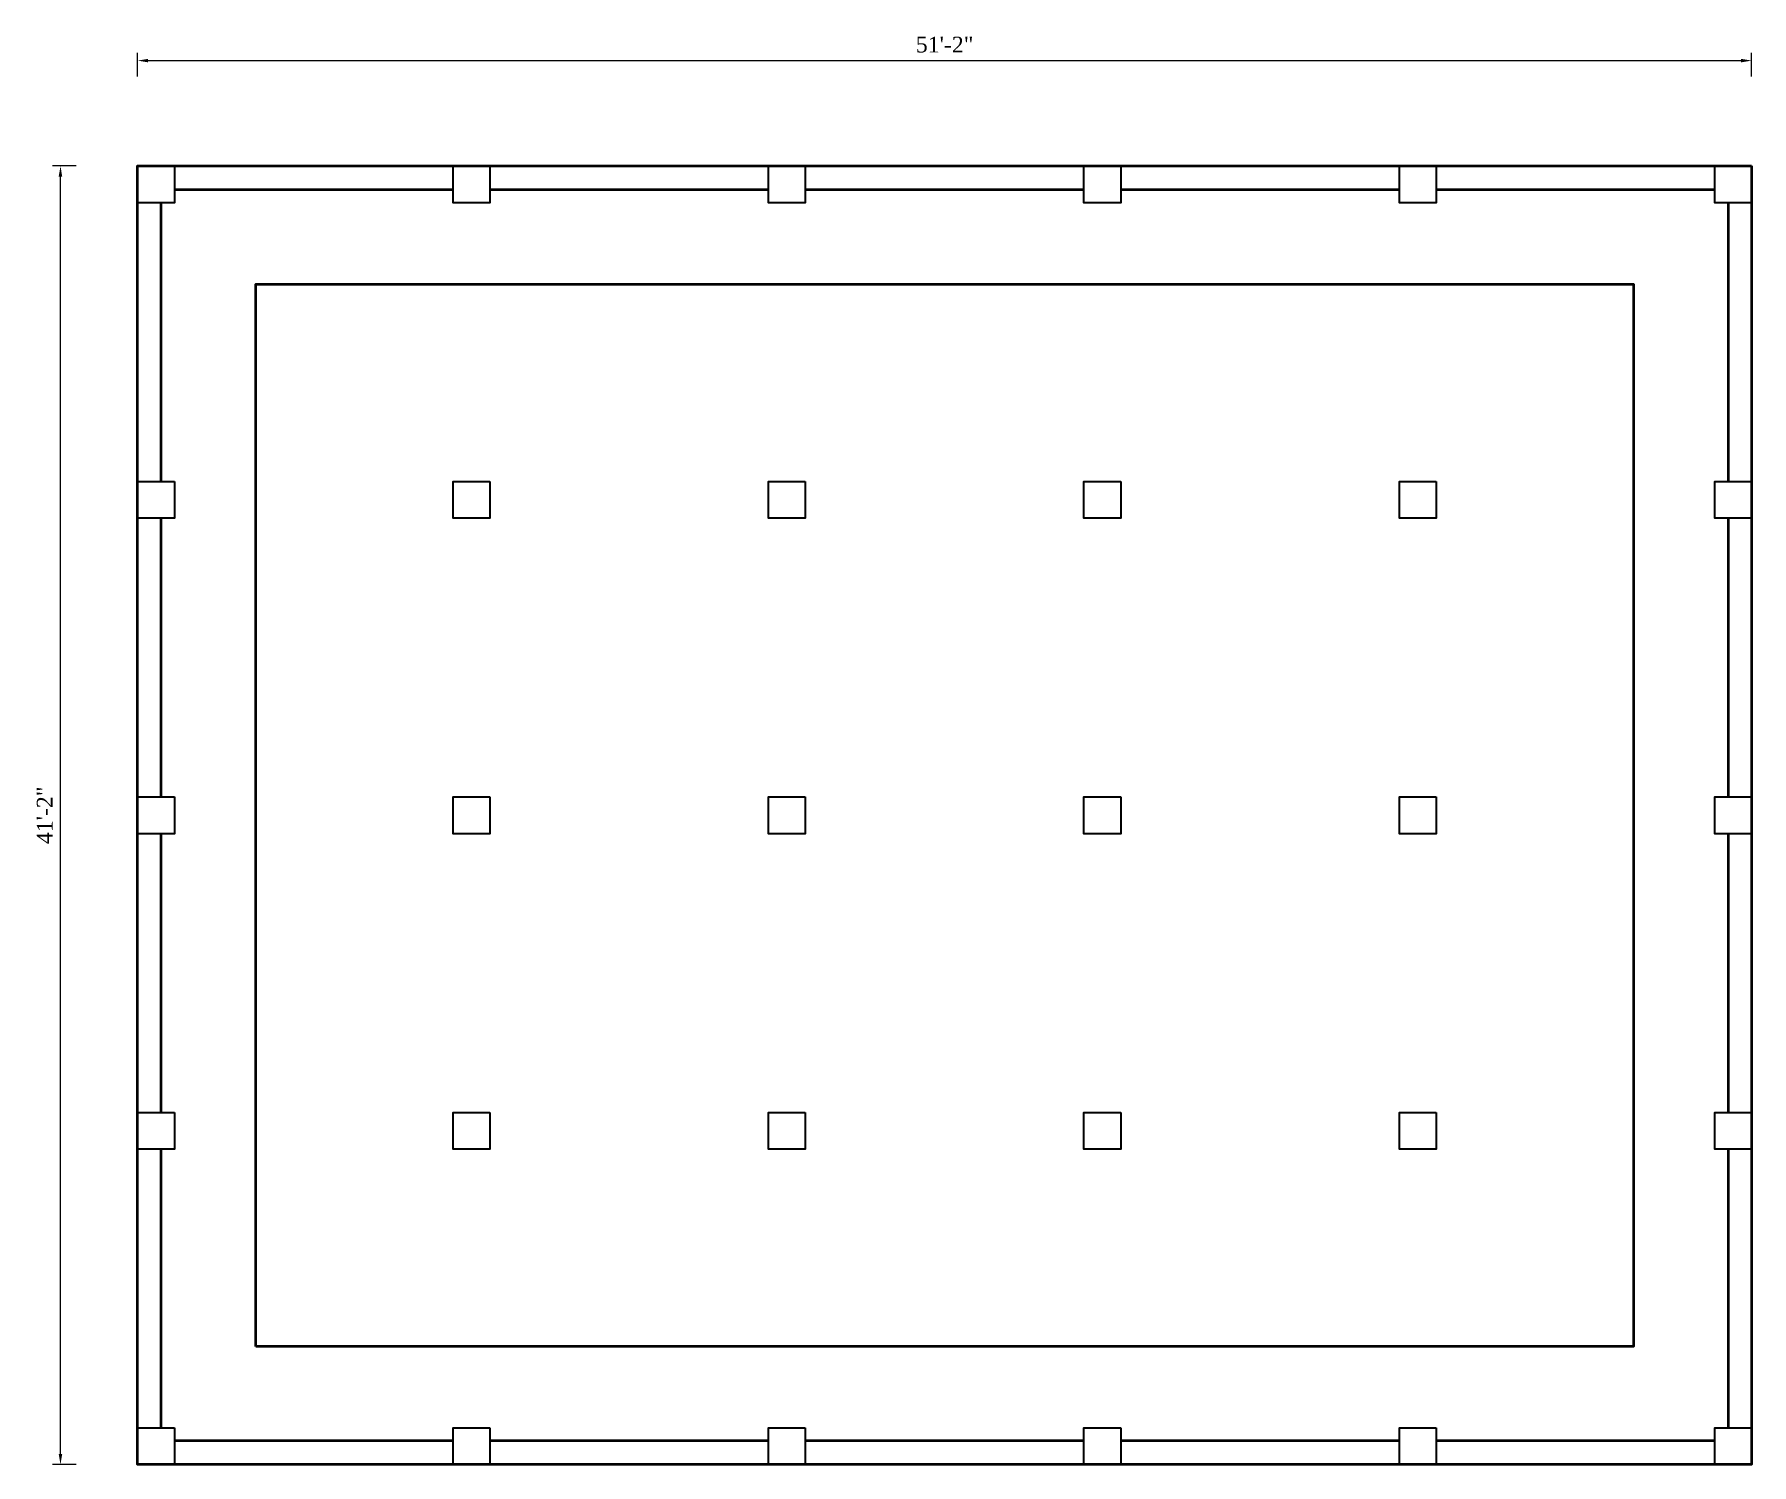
# Model space of a CAD drawing. Extents: x -2338379 to 930990, y -818978 to 106940.
# Drawn here: x 362370 to 363023, y -201008 to -200464 of the extents above; entities that cross this region are included whole.
import ezdxf

# ---------------------------------------------------------------- set-up
doc = ezdxf.new("R2010")
doc.units = 0
doc.header["$MEASUREMENT"] = 0
doc.header["$PDMODE"] = 34
doc.layers.get('0').update_dxf_attribs({"linetype": 'CONTINUOUS', "lineweight": 30})
doc.layers.get('DEFPOINTS').update_dxf_attribs({"linetype": 'CONTINUOUS'})
doc.layers.add('way', color=252, linetype='CONTINUOUS', lineweight=120)
doc.styles.get("Standard").update_dxf_attribs({"font": 'times.ttf', "height": 6})
doc.dimstyles.new('Standard$0', dxfattribs={"dimtxt": 6, "dimasz": 4, "dimexe": 3, "dimexo": 6, "dimgap": 3, "dimtad": 1, "dimdec": 1, "dimzin": 0, "dimdsep": 46, "dimlunit": 4, "dimtxsty": 'Standard', "dimcen": 0.09, "dimclrd": 6, "dimclre": 6, "dimclrt": 7, "dimadec": 0, "dimazin": 0, "dimtfac": 1, "dimtdec": 1, "dimtix": 1, "dimtofl": 0, "dimtmove": 1, "dimatfit": 3, "dimfxl": 1, "dimtolj": 1, "dimtzin": 0, "dimlwd": 18, "dimlwe": 18, "dimarcsym": 0})

msp = doc.modelspace()

# ---------------------------------------------------------------- blocks, each defined once
blk = doc.blocks.new('*D1428')
at = {"color": 6, "lineweight": 18, "transparency": 16777216}
for p, q in [((362409.15, -200480.05), (362409.15, -200471.05)), ((363023.15, -200480.05), (363023.15, -200471.05)), ((362413.15, -200474.05), (363019.15, -200474.05))]:
    blk.add_line(p, q, dxfattribs=at)
at = {"color": 6, "lineweight": 30, "transparency": 16777216}
for points in [[(362413.15, -200473.39), (362413.15, -200474.72), (362409.15, -200474.05)], [(363019.15, -200473.39), (363019.15, -200474.72), (363023.15, -200474.05)]]:
    blk.add_solid(points, dxfattribs=at)
at = {"layer": 'DEFPOINTS', "color": 0, "lineweight": 30, "transparency": 16777216}
for p in [(363023.15, -200474.05), (362409.15, -200514.14), (363023.15, -200514.14)]:
    blk.add_point(p, dxfattribs=at)
at = {"color": 7, "lineweight": 30, "transparency": 16777216, "insert": (362716.15, -200468), "char_height": 6, "attachment_point": 5}
blk.add_mtext('\\A1;51\'-2"', dxfattribs=at)
blk = doc.blocks.new('*D1429')
at = {"color": 6, "lineweight": 18, "transparency": 16777216}
for p, q in [((362385.81, -200514.14), (362376.81, -200514.14)), ((362379.81, -201004.14), (362379.81, -200518.14)), ((362385.81, -201008.14), (362376.81, -201008.14))]:
    blk.add_line(p, q, dxfattribs=at)
at = {"color": 6, "lineweight": 30, "transparency": 16777216}
for points in [[(362379.14, -200518.14), (362380.47, -200518.14), (362379.81, -200514.14)], [(362379.14, -201004.14), (362380.47, -201004.14), (362379.81, -201008.14)]]:
    blk.add_solid(points, dxfattribs=at)
at = {"layer": 'DEFPOINTS', "color": 0, "lineweight": 30, "transparency": 16777216}
for p in [(362379.81, -200514.14), (362409.15, -200514.14), (362409.15, -201008.14)]:
    blk.add_point(p, dxfattribs=at)
at = {"color": 7, "lineweight": 30, "transparency": 16777216, "insert": (362373.81, -200761.14), "char_height": 6, "attachment_point": 5, "rotation": 90}
blk.add_mtext('\\A1;41\'-2"', dxfattribs=at)

# ---------------------------------------------------------------- dimensions: what is measured, and where the dimension line sits
at = {"lineweight": 30}
dim = msp.add_linear_dim(base=(363023.15, -200474.05), p1=(362409.15, -200514.14), p2=(363023.15, -200514.14), dimstyle='Standard$0', override={"dimdec": 0, "dimtdec": 0, "dimfxl": 6, "dimfxlon": 1, "dimarcsym": 1}, dxfattribs=at)
dim.commit()
dim.dimension.update_dxf_attribs({"geometry": '*D1428', "text_midpoint": (362716.15, -200468)})
dim = msp.add_linear_dim(base=(362379.81, -200514.14), p1=(362409.15, -201008.14), p2=(362409.15, -200514.14), angle=270, dimstyle='Standard$0', override={"dimdec": 0, "dimtdec": 0, "dimfxl": 6, "dimfxlon": 1, "dimarcsym": 1}, dxfattribs=at)
dim.commit()
dim.dimension.update_dxf_attribs({"geometry": '*D1429', "text_midpoint": (362373.81, -200761.14)})

# ---------------------------------------------------------------- linework, layer by layer
at = {"lineweight": 40}
msp.add_lwpolyline([(363023.15, -200514.14), (363023.15, -201008.14), (362409.15, -201008.14), (362409.15, -200514.14)], close=True, dxfattribs=at)
at = {"lineweight": 30}
for points in [[(362423.15, -200514.14), (362423.15, -200528.14), (362409.15, -200528.14), (362409.15, -200514.14)], [(362543.15, -200514.14), (362543.15, -200528.14), (362529.15, -200528.14), (362529.15, -200514.14)], [(362663.15, -200514.14), (362663.15, -200528.14), (362649.15, -200528.14), (362649.15, -200514.14)], [(362783.15, -200514.14), (362783.15, -200528.14), (362769.15, -200528.14), (362769.15, -200514.14)], [(362903.15, -200514.14), (362903.15, -200528.14), (362889.15, -200528.14), (362889.15, -200514.14)], [(363023.15, -200514.14), (363023.15, -200528.14), (363009.15, -200528.14), (363009.15, -200514.14)], [(362423.15, -200634.14), (362423.15, -200648.14), (362409.15, -200648.14), (362409.15, -200634.14)], [(362543.15, -200634.14), (362543.15, -200648.14), (362529.15, -200648.14), (362529.15, -200634.14)], [(362663.15, -200634.14), (362663.15, -200648.14), (362649.15, -200648.14), (362649.15, -200634.14)], [(362783.15, -200634.14), (362783.15, -200648.14), (362769.15, -200648.14), (362769.15, -200634.14)], [(362903.15, -200634.14), (362903.15, -200648.14), (362889.15, -200648.14), (362889.15, -200634.14)], [(363023.15, -200634.14), (363023.15, -200648.14), (363009.15, -200648.14), (363009.15, -200634.14)], [(362423.15, -200754.14), (362423.15, -200768.14), (362409.15, -200768.14), (362409.15, -200754.14)], [(362543.15, -200754.14), (362543.15, -200768.14), (362529.15, -200768.14), (362529.15, -200754.14)], [(362663.15, -200754.14), (362663.15, -200768.14), (362649.15, -200768.14), (362649.15, -200754.14)], [(362783.15, -200754.14), (362783.15, -200768.14), (362769.15, -200768.14), (362769.15, -200754.14)], [(362903.15, -200754.14), (362903.15, -200768.14), (362889.15, -200768.14), (362889.15, -200754.14)], [(363023.15, -200754.14), (363023.15, -200768.14), (363009.15, -200768.14), (363009.15, -200754.14)], [(362423.15, -200874.14), (362423.15, -200888.14), (362409.15, -200888.14), (362409.15, -200874.14)], [(362543.15, -200874.14), (362543.15, -200888.14), (362529.15, -200888.14), (362529.15, -200874.14)], [(362663.15, -200874.14), (362663.15, -200888.14), (362649.15, -200888.14), (362649.15, -200874.14)], [(362783.15, -200874.14), (362783.15, -200888.14), (362769.15, -200888.14), (362769.15, -200874.14)], [(362903.15, -200874.14), (362903.15, -200888.14), (362889.15, -200888.14), (362889.15, -200874.14)], [(363023.15, -200874.14), (363023.15, -200888.14), (363009.15, -200888.14), (363009.15, -200874.14)], [(362423.15, -200994.14), (362423.15, -201008.14), (362409.15, -201008.14), (362409.15, -200994.14)], [(362543.15, -200994.14), (362543.15, -201008.14), (362529.15, -201008.14), (362529.15, -200994.14)], [(362663.15, -200994.14), (362663.15, -201008.14), (362649.15, -201008.14), (362649.15, -200994.14)], [(362783.15, -200994.14), (362783.15, -201008.14), (362769.15, -201008.14), (362769.15, -200994.14)], [(362903.15, -200994.14), (362903.15, -201008.14), (362889.15, -201008.14), (362889.15, -200994.14)], [(363023.15, -200994.14), (363023.15, -201008.14), (363009.15, -201008.14), (363009.15, -200994.14)]]:
    msp.add_lwpolyline(points, close=True, dxfattribs=at)
at = {"layer": 'way', "lineweight": 40}
for points in [[(362423.15, -200523.14), (362529.15, -200523.14)], [(362543.15, -200523.14), (362649.15, -200523.14)], [(362663.15, -200523.14), (362769.15, -200523.14)], [(362783.15, -200523.14), (362889.15, -200523.14)], [(362903.15, -200523.14), (363009.15, -200523.14)], [(362418.15, -200634.14), (362418.15, -200528.14)], [(363014.15, -200528.14), (363014.15, -200634.14)], [(362418.15, -200754.14), (362418.15, -200648.14)], [(363014.15, -200648.14), (363014.15, -200754.14)], [(362418.15, -200874.14), (362418.15, -200768.14)], [(363014.15, -200768.14), (363014.15, -200874.14)], [(362418.15, -200994.14), (362418.15, -200888.14)], [(363014.15, -200888.14), (363014.15, -200994.14)], [(362529.15, -200999.14), (362423.15, -200999.14)], [(362649.15, -200999.14), (362543.15, -200999.14)], [(362769.15, -200999.14), (362663.15, -200999.14)], [(362889.15, -200999.14), (362783.15, -200999.14)], [(363009.15, -200999.14), (362903.15, -200999.14)]]:
    msp.add_lwpolyline(points, dxfattribs=at)
msp.add_lwpolyline([(362454.15, -200963.14), (362454.15, -200559.14), (362978.15, -200559.14), (362978.15, -200963.14)], close=True, dxfattribs=at)

msp.set_redraw_order([(e.dxf.handle, doc.entitydb.next_handle()) for e in msp.query("TEXT MTEXT ATTDEF DIMENSION ARC_DIMENSION")])  # texts and dimensions are drawn at this point

doc.saveas('drawing.dxf')
